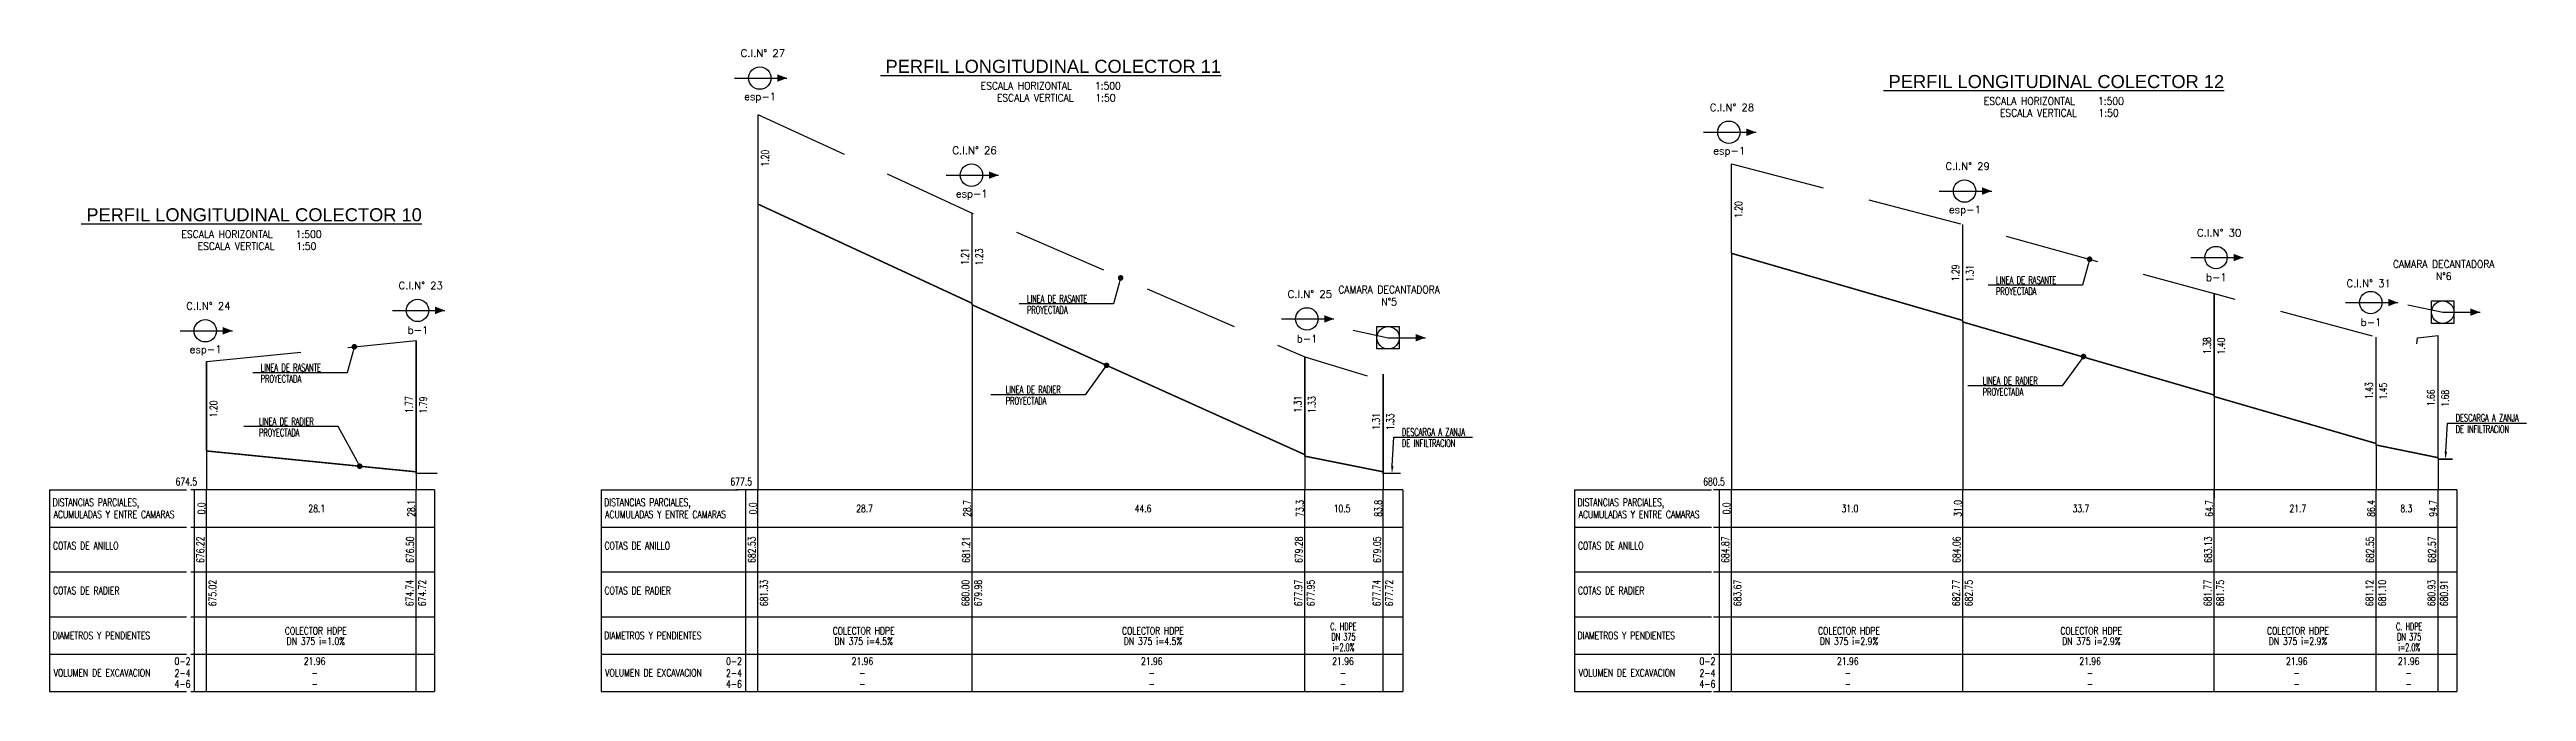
# Model space of a CAD drawing. Extents: x 350769 to 354978, y 6304672 to 6307963.
# Drawn here: x 354020.9 to 354352.9, y 6304674.9 to 6304761 of the extents above; entities that cross this region are included whole.
import ezdxf
from ezdxf import colors
from ezdxf.entities.mleader import LeaderData, LeaderLine
from ezdxf.enums import TextEntityAlignment as Align
from ezdxf.math import Vec2, Vec3

# ---------------------------------------------------------------- set-up
doc = ezdxf.new("R2010")
doc.units = 0
doc.linetypes.add('DASHED', pattern=[19.049999999999997, 12.7, -6.35])
doc.layers.get('0').update_dxf_attribs({"linetype": 'CONTINUOUS'})
for name, color, linetype in [('00-ALL SALIDA SUMIDERO', 1, 'CONTINUOUS'), ('00-FORMATO', 6, 'CONTINUOUS'), ('00_All ext_Txt', 4, 'CONTINUOUS'), ('03_Pav ext_Cota 250', 7, 'CONTINUOUS'), ('03_S2_Pav ext_Borde vereda', 7, 'CONTINUOUS'), ('05', 3, 'CONTINUOUS'), ('C-ROAD-PROF', 3, 'CONTINUOUS'), ('Perfil perfil cajon', 6, 'CONTINUOUS'), ('Perfil perfil texto', 3, 'CONTINUOUS')]:
    doc.layers.add(name, color=color, linetype=linetype)
doc.styles.add('lluvias DET-ROMANS', font='ROMANS.SHX', dxfattribs={"width": 0.9, "height": 2})
doc.styles.add('NEGRITA', font='swisse.ttf')
doc.styles.add('ROMANS', font='romans.shx', dxfattribs={"width": 0.65})

msp = doc.modelspace()

# ---------------------------------------------------------------- texts
at = {"layer": '00-FORMATO', "color": 6, "style": 'NEGRITA'}
for s, p in [('%%U PERFIL LONGITUDINAL COLECTOR 11', (354155.111936721, 6304758.731886804)), ('%%U PERFIL LONGITUDINAL COLECTOR 12', (354289.5429351855, 6304756.694430888)), ('%%U PERFIL LONGITUDINAL COLECTOR 10', (354048.0041069005, 6304738.831112451))]:
    msp.add_text(s, height=1.750000116368201, dxfattribs=at).set_placement(p, align=Align.MIDDLE)
at = {"layer": '00-FORMATO', "color": 0, "style": 'ROMANS', "width": 0.9}
for s, p in [('ESCALA HORIZONTAL   1:500', (354155.111936721, 6304756.115603934)), ('ESCALA VERTICAL   1:50', (354155.8410104683, 6304754.518590624)), ('ESCALA HORIZONTAL   1:500', (354289.5429351855, 6304754.078148018)), ('ESCALA VERTICAL   1:50', (354290.2720089328, 6304752.481134708)), ('ESCALA HORIZONTAL   1:500', (354048.0041069005, 6304736.214829581)), ('ESCALA VERTICAL   1:50', (354048.7331806478, 6304734.617816271))]:
    msp.add_text(s, height=1.000000066496115, dxfattribs=at).set_placement(p, align=Align.MIDDLE)
at = {"layer": 'Perfil perfil texto', "color": 0, "style": 'lluvias DET-ROMANS'}
for s, p in [('C.I.N%%D 27', (354116.5316133222, 6304760.485437181, -1.264502462725251e-08)), ('esp-1', (354116.1650246956, 6304754.512544656, -1.264502462725251e-08)), ('C.I.N%%D 28', (354246.4074181127, 6304753.216596935, -1.264502462725251e-08)), ('C.I.N%%D 26', (354144.8932446692, 6304747.467393756, -1.264502462725251e-08)), ('esp-1', (354246.040829486, 6304747.24370441, -1.264502462725251e-08)), ('C.I.N%%D 29', (354277.9938004037, 6304745.335437097, -1.264502462725251e-08)), ('esp-1', (354144.5266560426, 6304741.494501231, -1.264502462725251e-08)), ('esp-1', (354277.6272117771, 6304739.362544572, -1.264502462725251e-08)), ('C.I.N%%D 30', (354311.6938004037, 6304736.416609847, -1.264502462725251e-08)), ('C.I.N%%D 23', (354070.6761453175, 6304729.335108027)), ('C.I.N%%D 25', (354189.8359475264, 6304728.19020764, -1.264502462725251e-08)), ('b-1', (354311.3272117771, 6304730.443717322, -1.264502462725251e-08)), ('C.I.N%%D 31', (354331.730737199, 6304729.630268326, -1.274502462725251e-08)), ('C.I.N%%D 24', (354042.220553085, 6304726.596972301, -1.264502462725251e-08)), ('b-1', (354332.0612132954, 6304724.414521422, -1.274502462725251e-08)), ('esp-1', (354041.8539644583, 6304720.624079776, -1.264502462725251e-08)), ('b-1', (354070.3095566909, 6304723.362215502)), ('b-1', (354189.4693588997, 6304722.217315115, -1.264502462725251e-08))]:
    msp.add_text(s, height=1, rotation=359.9999999466392, dxfattribs=at).set_placement(p, align=Align.MIDDLE)
at = {"layer": 'Perfil perfil texto', "color": 0, "style": 'lluvias DET-ROMANS', "width": 0.75}
for s, rotation, p in [('1.20', 89.99999994663915, (354116.8141192813, 6304746.417629188)), ('1.20', 89.99999994663915, (354247.2763063675, 6304739.525342906)), ('1.21', 89.99999994663915, (354143.6132896321, 6304733.224920834)), ('1.23', 89.99999994663915, (354145.5141192813, 6304733.167629169)), ('1.29', 89.99999994663915, (354276.3754767183, 6304731.032634561)), ('1.31', 89.99999994663915, (354278.2763063675, 6304730.975342896)), ('1.38', 89.99999994663915, (354310.0754767183, 6304721.28263457)), ('1.40', 89.99999994663915, (354311.9763063675, 6304721.225342905)), ('1.43', 89.99999994663915, (354331.7754767183, 6304715.23263454)), ('1.45', 89.99999994663915, (354333.6763063675, 6304715.175342875)), ('1.66', 89.99999994663915, (354340.0754767183, 6304714.28263457)), ('1.68', 89.99999994663915, (354341.9763063675, 6304714.225342905)), ('1.20', 89.99999994663915, (354042.9061966049, 6304712.792179286)), ('1.77', 89.99999994663915, (354069.1053669557, 6304713.374920894)), ('1.79', 89.99999994663915, (354071.0061966049, 6304713.317629229)), ('1.31', 89.99999994663915, (354188.2132896321, 6304713.424920833)), ('1.33', 89.99999994663915, (354190.1141192813, 6304713.367629168)), ('1.31', 89.99999994663915, (354198.7132896321, 6304711.124920826)), ('1.33', 89.99999994663915, (354200.6141192813, 6304711.067629161)), ('28.1', 359.9999999466392, (354056.7452798988, 6304699.440087904)), ('28.7', 359.9999999466392, (354130.165835723, 6304699.440087863)), ('44.6', 359.9999999466392, (354167.4783460301, 6304699.440087863)), ('10.5', 359.9999999466392, (354194.1563752526, 6304699.440087863)), ('31.0', 359.9999999466392, (354262.218740034, 6304699.440087789)), ('33.7', 359.9999999466392, (354293.1700066041, 6304699.440087789)), ('21.7', 359.9999999466392, (354322.2497928427, 6304699.440087789)), ('8.3', 359.9999999466392, (354336.7896628099, 6304699.440087789)), ('676.22', 90.00000005336085, (354041.1452017848, 6304693.916628348)), ('676.50', 90.00000005336085, (354069.2452017848, 6304693.916628312)), ('682.53', 90.00000005336085, (354115.0531244659, 6304693.916628307)), ('681.21', 90.00000005336085, (354143.7531244659, 6304693.916628283)), ('679.28', 90.00000005336085, (354188.3531244659, 6304693.916628283)), ('679.05', 90.00000005336085, (354198.8531244659, 6304693.916628283)), ('684.87', 90.00000005336085, (354245.5153115474, 6304693.916628232)), ('684.06', 90.00000005336085, (354276.5153115474, 6304693.916628236)), ('683.13', 90.00000005336085, (354310.2153115474, 6304693.916628236)), ('682.55', 90.00000005336085, (354331.9153115474, 6304693.916628236)), ('682.57', 90.00000005336085, (354340.2153115474, 6304693.916628236)), ('675.02', 90.00000005336085, (354042.7688938476, 6304688.107507426)), ('674.74', 90.00000005336085, (354069.190133421, 6304688.107507391)), ('674.72', 90.00000005336085, (354070.8688938476, 6304688.107507391)), ('681.33', 90.00000005336085, (354116.6768165286, 6304688.107507385)), ('680.00', 90.00000005336085, (354143.698056102, 6304688.107507362)), ('679.98', 90.00000005336085, (354145.3768165286, 6304688.107507362)), ('677.97', 90.00000005336085, (354188.298056102, 6304688.107507362)), ('677.95', 90.00000005336085, (354189.9768165286, 6304688.107507362)), ('677.74', 90.00000005336085, (354198.798056102, 6304688.107507362)), ('677.72', 90.00000005336085, (354200.4768165286, 6304688.107507362)), ('683.67', 90.00000005336085, (354247.1390036101, 6304688.107507311)), ('682.77', 90.00000005336085, (354276.4602431835, 6304688.107507315)), ('682.75', 90.00000005336085, (354278.1390036101, 6304688.107507315)), ('681.77', 90.00000005336085, (354310.1602431835, 6304688.107507315)), ('681.75', 90.00000005336085, (354311.8390036101, 6304688.107507315)), ('681.12', 90.00000005336085, (354331.8602431836, 6304688.107507315)), ('681.10', 90.00000005336085, (354333.5390036101, 6304688.107507315)), ('680.93', 90.00000005336085, (354340.1602431835, 6304688.107507315)), ('680.91', 90.00000005336085, (354341.8390036101, 6304688.107507315))]:
    msp.add_text(s, height=0.9999999999999994, rotation=rotation, dxfattribs=at).set_placement(p, align=Align.MIDDLE_CENTER)
for s, p in [('674.5', (354037.8148367869, 6304702.547145752)), ('677.5', (354112.1775865447, 6304702.547145711)), ('680.5', (354242.5500297425, 6304702.547145637))]:
    msp.add_text(s, height=0.9999999999999994, rotation=359.9999999466392, dxfattribs=at).set_placement(p)
for s, p in [('DISTANCIAS PARCIALES,', (354021.3534330547, 6304700.269423116)), ('ACUMULADAS Y ENTRE CAMARAS', (354021.4867663872, 6304698.650375498)), ('DISTANCIAS PARCIALES,', (354095.2613557357, 6304700.269423075)), ('ACUMULADAS Y ENTRE CAMARAS', (354095.3946890682, 6304698.650375457)), ('DISTANCIAS PARCIALES,', (354225.7235428172, 6304700.269423001)), ('ACUMULADAS Y ENTRE CAMARAS', (354225.8568761497, 6304698.650375382)), ('COTAS DE ANILLO', (354021.396290192, 6304694.459899307)), ('COTAS DE ANILLO', (354095.304212873, 6304694.459899266)), ('COTAS DE ANILLO', (354225.7663999545, 6304694.459899192)), ('COTAS DE RADIER', (354021.3962901892, 6304688.434128419)), ('COTAS DE RADIER', (354095.3042128702, 6304688.434128379)), ('COTAS DE RADIER', (354225.7663999517, 6304688.434128304)), ('DIAMETROS Y PENDIENTES', (354021.3534330435, 6304682.40835754)), ('DIAMETROS Y PENDIENTES', (354095.2613557245, 6304682.408357499)), ('DIAMETROS Y PENDIENTES', (354225.7235428061, 6304682.408357425)), ('VOLUMEN DE EXCAVACION', (354021.4867663745, 6304677.408357538)), ('VOLUMEN DE EXCAVACION', (354095.3946890555, 6304677.408357497)), ('VOLUMEN DE EXCAVACION', (354225.856876137, 6304677.408357423))]:
    msp.add_text(s, height=0.9999999999999994, rotation=359.9999999466392, dxfattribs=at).set_placement(p, align=Align.MIDDLE_LEFT)
for s, p in [('0.0', (354041.7993177637, 6304699.45989929)), ('28.1', (354069.8993177636, 6304699.459899251)), ('0.0', (354115.7072404447, 6304699.459899249)), ('28.7', (354144.4072404447, 6304699.459899222)), ('73.3', (354189.0072404447, 6304699.459899222)), ('83.8', (354199.5072404447, 6304699.459899222)), ('0.0', (354246.1694275262, 6304699.459899175)), ('31.0', (354277.1694275262, 6304699.459899175)), ('64.7', (354310.8694275262, 6304699.459899175)), ('86.4', (354332.5694275262, 6304699.459899175)), ('94.7', (354340.8694275262, 6304699.459899175))]:
    msp.add_text(s, height=0.9999999999999994, rotation=90.00000005336085, dxfattribs=at).set_placement(p, align=Align.CENTER)
for s, p in [('0-2', (354038.750440459, 6304678.965021284)), ('21.96', (354056.4604977818, 6304678.965021307)), ('0-2', (354112.65836314, 6304678.965021243)), ('21.96', (354129.881053606, 6304678.965021266)), ('21.96', (354168.6506341415, 6304678.965021266)), ('21.96', (354194.2732579563, 6304678.965021265)), ('0-2', (354243.1205502215, 6304678.965021169)), ('21.96', (354261.933957917, 6304678.965021191)), ('21.96', (354294.40766311, 6304678.965021191)), ('21.96', (354322.1004970669, 6304678.965021191)), ('21.96', (354337.0973713509, 6304678.965021191)), ('2-4', (354038.750440459, 6304677.37838214)), ('4-6', (354038.750440459, 6304675.905328512)), ('-', (354056.4604977827, 6304677.378382159)), ('-', (354056.4604977818, 6304675.905328535)), ('2-4', (354112.65836314, 6304677.378382099)), ('4-6', (354112.65836314, 6304675.905328471)), ('-', (354129.8810536069, 6304677.378382118)), ('-', (354129.881053606, 6304675.905328494)), ('-', (354168.6506341424, 6304677.378382118)), ('-', (354168.6506341415, 6304675.905328494)), ('-', (354194.2732579572, 6304677.378382117)), ('-', (354194.2732579563, 6304675.905328493)), ('2-4', (354243.1205502215, 6304677.378382024)), ('4-6', (354243.1205502215, 6304675.905328397)), ('-', (354261.9339579179, 6304677.378382044)), ('-', (354261.933957917, 6304675.905328419)), ('-', (354294.4076631109, 6304677.378382044)), ('-', (354294.40766311, 6304675.905328419)), ('-', (354322.1004970678, 6304677.378382044)), ('-', (354322.1004970669, 6304675.905328419)), ('-', (354337.0973713518, 6304677.378382044)), ('-', (354337.0973713509, 6304675.905328419))]:
    msp.add_text(s, height=0.9999999999999994, rotation=359.9999999466392, dxfattribs=at).set_placement(p, align=Align.MIDDLE)
at = {"layer": 'Perfil perfil texto', "color": 0, "attachment_point": 2, "style": 'lluvias DET-ROMANS'}
for s, insert, char_height, width, rotation, line_spacing_factor in [('CAMARA DECANTADORA \\PN%%D6', (354341.7950634914, 6304732.719058164), 1, 13.2085714290227, 359.9999999733196, 0.9806521173167446), ('CAMARA DECANTADORA \\PN%%D5', (354200.457299643, 6304729.291751748), 1, 13.2085714290227, 359.9999999733196, 0.9806521173167446), ('{\\W0.75;COLECTOR HDPE \\PDN 375 i=1.0%}', (354056.6180999521, 6304683.54500303), 0.9999999999999994, 12.13178571521333, 359.99999994663915, 0.8392062547483613), ('{\\W0.75;COLECTOR HDPE \\PDN 375 i=4.5%}', (354130.0386557763, 6304683.545002989), 0.9999999999999994, 12.13178571521333, 359.99999994663915, 0.8392062547483613), ('{\\W0.75;COLECTOR HDPE \\PDN 375 i=4.5%}', (354168.8082363118, 6304683.545002989), 0.9999999999999994, 12.13178571521333, 359.99999994663915, 0.8392062547483613), ('{\\W0.6;C. HDPE \\PDN 375 \\Pi=2.0%}', (354194.3436015518, 6304684.126822563), 0.9999999999999994, 12.13178571521333, 359.99999994663915, 0.8392062547483613), ('{\\W0.75;COLECTOR HDPE \\PDN 375 i=2.9%}', (354262.0915600873, 6304683.545002914), 0.9999999999999994, 12.13178571521333, 359.99999994663915, 0.8392062547483613), ('{\\W0.75;COLECTOR HDPE \\PDN 375 i=2.9%}', (354294.5652652803, 6304683.545002914), 0.9999999999999994, 12.13178571521333, 359.99999994663915, 0.8392062547483613), ('{\\W0.75;COLECTOR HDPE \\PDN 375 i=2.9%}', (354322.2580992372, 6304683.545002914), 0.9999999999999994, 12.13178571521333, 359.99999994663915, 0.8392062547483613), ('{\\W0.6;C. HDPE \\PDN 375 \\Pi=2.0%}', (354337.1677149464, 6304684.126822489), 0.9999999999999994, 12.13178571521333, 359.99999994663915, 0.8392062547483613)]:
    msp.add_mtext(s, dxfattribs=dict(at, insert=insert, char_height=char_height, width=width, rotation=rotation, line_spacing_factor=line_spacing_factor))

# ---------------------------------------------------------------- blocks, each defined once
blk = doc.blocks.new('_Dot')
at = {"color": 0, "linetype": 'ByBlock', "lineweight": -2}
blk.add_line((-0.5, 0), (-1, 0), dxfattribs=at)
at = {"color": 0, "linetype": 'ByBlock', "const_width": 0.5}
blk.add_lwpolyline([(-0.25, 0, 1), (0.25, 0, 1)], format="xyb", close=True, dxfattribs=at)

# ---------------------------------------------------------------- linework, layer by layer
at = {"layer": '00-ALL SALIDA SUMIDERO', "ltscale": 0.5}
for points, elevation in [([(354119.7632166606, 6304757.158306919, 0, 1, 0), (354118.4595698962, 6304757.158306919, 0, 0, 0)], -1.264502462725251e-08), ([(354249.6390214511, 6304749.889466673, 0, 1, 0), (354248.3353746867, 6304749.889466673, 0, 0, 0)], -1.264502462725251e-08), ([(354148.1248480076, 6304744.140263494, 0, 1, 0), (354146.8212012432, 6304744.140263494, 0, 0, 0)], -1.264502462725251e-08), ([(354281.2254037421, 6304742.008306835, 0, 1, 0), (354279.9217569777, 6304742.008306835, 0, 0, 0)], -1.264502462725251e-08), ([(354314.9254037421, 6304733.089479585, 0, 1, 0), (354313.6217569778, 6304733.089479585, 0, 0, 0)], -1.264502462725251e-08), ([(354193.0675508648, 6304724.863077378, 0, 1, 0), (354191.7639041004, 6304724.863077378, 0, 0, 0)], -1.264502462725251e-08), ([(354335.6594052604, 6304727.060283685, 0, 1, 0), (354334.355758496, 6304727.060283685, 0, 0, 0)], -1.274502462725251e-08), ([(354045.4521564234, 6304723.269842039, 0, 1, 0), (354044.148509659, 6304723.269842039, 0, 0, 0)], -1.264502462725251e-08)]:
    msp.add_lwpolyline(points, format="xyseb", dxfattribs=dict(at, elevation=elevation))
at = {"layer": '00-ALL SALIDA SUMIDERO', "ltscale": 0.5, "const_width": 0.2}
for points in [[(354115.8672553215, 6304740.259899257), (354115.8672553215, 6304752.259899257)], [(354246.329442403, 6304745.659899183), (354246.329442403, 6304733.659899183)], [(354115.8672553215, 6304740.259899257), (354144.5672553215, 6304726.959899247)], [(354144.5672553215, 6304739.05989923), (354144.5672553215, 6304726.759899247), (354189.1672553215, 6304706.659899227)], [(354277.329442403, 6304737.559899173), (354277.329442403, 6304724.459899182), (354311.0294424031, 6304714.65989916)], [(354246.329442403, 6304733.659899183), (354277.329442403, 6304724.659899172)], [(354311.0294424031, 6304728.259899182), (354311.0294424031, 6304714.459899182)], [(354070.0593326396, 6304721.959899298), (354070.0593326507, 6304704.359899298)], [(354332.7294424031, 6304722.459899152), (354332.7294424031, 6304707.959899182), (354341.0294424031, 6304706.259899182)], [(354341.0294424031, 6304706.059899182), (354341.0294424031, 6304722.659899183)], [(354189.1672553215, 6304719.759899247), (354189.1672553215, 6304706.45989923), (354199.6672553215, 6304704.35989923)], [(354199.6672553215, 6304717.45989923), (354199.6672553215, 6304704.15989923), (354202.0081635717, 6304704.15989923)], [(354311.0294424031, 6304714.459899182), (354332.7294424031, 6304708.159899151)], [(354041.9593326405, 6304707.159899293), (354070.0593326405, 6304704.359899298), (354070.0593326405, 6304704.159899259), (354072.8934078319, 6304704.159899259)], [(354341.0294424031, 6304706.059899182), (354343.0073893783, 6304706.059899182)]]:
    msp.add_lwpolyline(points, dxfattribs=at)
at = {"layer": '00-ALL SALIDA SUMIDERO', "ltscale": 0.5}
for points in [[(354073.9077486559, 6304726.007977765, 0, 1, 0), (354072.6041018915, 6304726.007977765, 0, 0, 0)], [(354346.6618346604, 6304725.768094548, 0, 1, 0), (354345.358187896, 6304725.768094548, 0, 0, 0)], [(354205.3240708119, 6304722.340788132, 0, 1, 0), (354204.0204240475, 6304722.340788132, 0, 0, 0)]]:
    msp.add_lwpolyline(points, format="xyseb", dxfattribs=at)
at = {"layer": '00-ALL SALIDA SUMIDERO', "ltscale": 0.5, "const_width": 0.2, "elevation": -1.000000000612056e-10}
msp.add_lwpolyline([(354041.9593326001, 6304719.159899298), (354041.9593326001, 6304707.159899298)], dxfattribs=at)
at = {"layer": '03_Pav ext_Cota 250', "color": 7}
for points in [[(354041.9593326405, 6304674.908357532), (354041.9593326405, 6304701.959899298)], [(354070.0593326405, 6304674.908357493), (354070.0593326405, 6304701.959899259)], [(354115.8672553215, 6304674.908357491), (354115.8672553215, 6304701.959899257)], [(354144.5672553215, 6304674.908357464), (354144.5672553215, 6304701.95989923)], [(354189.1672553215, 6304674.908357464), (354189.1672553215, 6304701.95989923)], [(354199.6672553215, 6304674.908357464), (354199.6672553215, 6304701.95989923)], [(354246.329442403, 6304674.908357416), (354246.329442403, 6304701.959899182)], [(354277.329442403, 6304674.908357416), (354277.329442403, 6304701.959899182)], [(354311.0294424031, 6304674.908357416), (354311.0294424031, 6304701.959899182)], [(354332.7294424031, 6304674.908357416), (354332.7294424031, 6304701.959899182)], [(354341.0294424031, 6304674.908357416), (354341.0294424031, 6304701.959899182)]]:
    msp.add_lwpolyline(points, dxfattribs=at)
at = {"layer": '03_S2_Pav ext_Borde vereda'}
for points in [[(354115.8672553215, 6304740.259899257), (354115.8672553215, 6304701.959899257)], [(354246.329442403, 6304733.659899183), (354246.329442403, 6304701.959899185)], [(354144.5672552448, 6304726.759899281), (354144.5672552448, 6304701.959899246)], [(354277.329442403, 6304724.459899182), (354277.329442403, 6304701.959899182)], [(354311.0294424031, 6304714.459899182), (354311.0294424031, 6304700.834866217)], [(354041.9593326405, 6304707.159899293), (354041.9593326405, 6304701.959899298)], [(354189.1672553215, 6304706.45989923), (354189.1672553215, 6304701.959899227)], [(354332.7294424031, 6304707.959899182), (354332.7294424031, 6304701.959899182)], [(354341.0294424031, 6304706.059899182), (354341.0294424031, 6304701.959899182)], [(354070.0593326405, 6304704.159899259), (354070.0593326405, 6304701.959899298)], [(354199.6672553215, 6304704.15989923), (354199.6672553215, 6304701.95989923)]]:
    msp.add_lwpolyline(points, dxfattribs=at)
at = {"layer": '05', "color": 1}
for p, q in [((354112.733601663, 6304757.15830692, -1.264502462725251e-08), (354119.7632166606, 6304757.158306919, -1.264502462725251e-08)), ((354242.6094064534, 6304749.889466674, -1.264502462725251e-08), (354249.6390214511, 6304749.889466673, -1.264502462725251e-08)), ((354141.09523301, 6304744.140263495, -1.264502462725251e-08), (354148.1248480076, 6304744.140263494, -1.264502462725251e-08)), ((354274.1957887445, 6304742.008306836, -1.264502462725251e-08), (354281.2254037421, 6304742.008306835, -1.264502462725251e-08)), ((354307.8957887445, 6304733.089479586, -1.264502462725251e-08), (354314.9254037421, 6304733.089479585, -1.264502462725251e-08)), ((354066.8781336583, 6304726.007977766), (354073.9077486559, 6304726.007977765)), ((354186.0379358671, 6304724.863077379, -1.264502462725251e-08), (354193.0675508648, 6304724.863077378, -1.264502462725251e-08)), ((354328.6297902628, 6304727.060283686, -1.274502462725251e-08), (354335.6594052604, 6304727.060283685, -1.274502462725251e-08)), ((354341.6618346604, 6304725.768094548), (354346.6618346604, 6304725.768094548)), ((354038.4225414257, 6304723.26984204, -1.264502462725251e-08), (354045.4521564234, 6304723.269842039, -1.264502462725251e-08)), ((354200.3240708119, 6304722.340788132), (354205.3240708119, 6304722.340788132))]:
    msp.add_line(p, q, dxfattribs=at)
for points in [[(354336.9655750204, 6304726.761181181), (354341.6618346604, 6304725.768094548)], [(354195.6278111719, 6304723.333874765), (354200.3240708119, 6304722.340788132)]]:
    msp.add_lwpolyline(points, dxfattribs=at)
for points in [[(354343.1618346604, 6304724.268094548), (354340.1618346604, 6304724.268094548), (354340.1618346604, 6304727.268094548), (354343.1618346604, 6304727.268094548)], [(354201.8240708119, 6304720.840788132), (354198.8240708119, 6304720.840788132), (354198.8240708119, 6304723.840788132), (354201.8240708119, 6304723.840788132)]]:
    msp.add_lwpolyline(points, close=True, dxfattribs=at)
for centre in [(354116.116791889, 6304757.158306919, -1.264502462725251e-08), (354245.9925966794, 6304749.889466673, -1.264502462725251e-08), (354144.4784232359, 6304744.140263494, -1.264502462725251e-08), (354277.5789789705, 6304742.008306835, -1.264502462725251e-08), (354311.2789789705, 6304733.089479585, -1.264502462725251e-08), (354332.0129804888, 6304727.060283685, -1.274502462725251e-08), (354041.8057316517, 6304723.269842039, -1.264502462725251e-08), (354070.2613238842, 6304726.007977765), (354189.4211260931, 6304724.863077378, -1.264502462725251e-08), (354341.6618346604, 6304725.768094548), (354200.3240708119, 6304722.340788132)]:
    msp.add_circle(centre, 1.5, dxfattribs=at)
at = {"layer": 'C-ROAD-PROF', "color": 3, "linetype": 'DASHED', "lineweight": -3, "flags": 128}
for points in [[(354115.8672553215, 6304752.259899257), (354144.5672553215, 6304739.05989923), (354189.1672553215, 6304719.759899247), (354198.8358967216, 6304716.837975527), (354198.8358967216, 6304717.36698035), (354199.6672553215, 6304717.45989923)], [(354246.329442403, 6304745.659899183), (354277.329442403, 6304737.559899173), (354311.0294424031, 6304728.259899182), (354332.7294424031, 6304722.459899152), (354338.1427976495, 6304721.276468882), (354338.2700651137, 6304722.305373312), (354341.0294424045, 6304722.659899183)]]:
    msp.add_lwpolyline(points, dxfattribs=at)
at = {"layer": 'C-ROAD-PROF', "color": 3, "linetype": 'DASHED', "lineweight": -3, "elevation": 1.000000000612056e-10, "flags": 128}
msp.add_lwpolyline([(354041.9593326405, 6304719.14009159), (354070.0593326405, 6304721.959899298)], dxfattribs=at)
at = {"layer": 'Perfil perfil cajon'}
for p, q in [((354020.9312597769, 6304701.959899302), (354039.2795008567, 6304701.959899303)), ((354020.9312597769, 6304701.959899302), (354020.9312597755, 6304674.908357536)), ((354072.511837493, 6304701.959899263), (354039.8506402827, 6304701.959899302)), ((354040.3005138825, 6304701.959899302), (354040.3005138813, 6304674.908357535)), ((354094.8391824579, 6304701.959899261), (354113.1874235377, 6304701.959899262)), ((354094.8391824579, 6304701.959899261), (354094.8391824565, 6304674.908357495)), ((354202.2820437202, 6304701.959899222), (354112.9134634381, 6304701.959899261)), ((354114.2084365635, 6304701.959899261), (354114.2084365623, 6304674.908357495)), ((354225.3013695395, 6304701.959899186), (354243.6496106192, 6304701.959899187)), ((354225.3013695394, 6304701.959899186), (354225.301369538, 6304674.908357421)), ((354343.5494821299, 6304701.959899147), (354243.9194017513, 6304701.959899186)), ((354244.670623645, 6304701.959899186), (354244.6706236438, 6304674.90835742)), ((354020.9312597755, 6304674.908357535), (354039.2795008548, 6304674.908357535)), ((354094.8391824565, 6304674.908357495), (354113.1874235359, 6304674.908357495)), ((354225.3013695381, 6304674.90835742), (354243.6496106174, 6304674.90835742))]:
    msp.add_line(p, q, dxfattribs=at)
at = {"layer": 'Perfil perfil cajon', "color": 7}
for p, q in [((354020.9312597767, 6304696.959899304), (354039.2795008576, 6304696.959899301)), ((354039.8506402827, 6304696.9598993), (354072.5118374917, 6304696.959899261)), ((354094.8391824577, 6304696.959899263), (354113.1874235386, 6304696.95989926)), ((354112.9134634381, 6304696.959899259), (354202.282043719, 6304696.95989922)), ((354225.3013695392, 6304696.959899189), (354243.6496106192, 6304696.959899185)), ((354243.9194017513, 6304696.959899184), (354343.5494821286, 6304696.959899145)), ((354020.9312597763, 6304690.934128419), (354039.2795008558, 6304690.934128419)), ((354039.8506402818, 6304690.934128418), (354072.5118374901, 6304690.934128376)), ((354094.8391824574, 6304690.934128378), (354113.1874235368, 6304690.934128378)), ((354112.9134634372, 6304690.934128377), (354202.2820437174, 6304690.934128335)), ((354225.3013695389, 6304690.934128303), (354243.6496106183, 6304690.934128303)), ((354243.9194017504, 6304690.934128302), (354343.549482127, 6304690.93412826)), ((354020.931259776, 6304684.908357535), (354039.2795008548, 6304684.908357533)), ((354039.8506402818, 6304684.908357534), (354072.5118374886, 6304684.908357492)), ((354094.839182457, 6304684.908357495), (354113.1874235359, 6304684.908357492)), ((354112.9134634372, 6304684.908357493), (354202.2820437158, 6304684.908357451)), ((354225.3013695385, 6304684.90835742), (354243.6496106174, 6304684.908357417)), ((354243.9194017504, 6304684.908357418), (354343.5494821254, 6304684.908357376)), ((354020.9312597758, 6304679.908357536), (354039.2795008548, 6304679.908357536)), ((354039.8506402809, 6304679.908357535), (354072.5118374872, 6304679.908357494)), ((354094.8391824568, 6304679.908357495), (354113.1874235359, 6304679.908357495)), ((354112.9134634362, 6304679.908357495), (354202.2820437145, 6304679.908357453)), ((354225.3013695383, 6304679.908357421), (354243.6496106174, 6304679.908357421)), ((354243.9194017494, 6304679.90835742), (354343.5494821241, 6304679.908357378))]:
    msp.add_line(p, q, dxfattribs=at)
at = {"layer": 'Perfil perfil cajon'}
for points in [[(354072.511837493, 6304701.959899228), (354072.5118374859, 6304674.908357462)], [(354202.2820437202, 6304701.959899187), (354202.2820437132, 6304674.908357421)], [(354343.5494821299, 6304701.959899113), (354343.5494821228, 6304674.908357346)], [(354039.8506402809, 6304674.908357535), (354072.5118374859, 6304674.908357495)], [(354112.9134634362, 6304674.908357494), (354202.2820437132, 6304674.908357454)], [(354243.9194017494, 6304674.908357419), (354343.5494821228, 6304674.90835738)]]:
    msp.add_lwpolyline(points, dxfattribs=at)

msp.set_redraw_order([(e.dxf.handle, doc.entitydb.next_handle()) for e in msp.query("TEXT MTEXT ATTDEF DIMENSION ARC_DIMENSION")])  # texts and dimensions are drawn at this point

# ---------------------------------------------------------------- leaders
at = {"layer": '00_All ext_Txt'}
ml = msp.add_multileader_mtext('Standard', dxfattribs=at)
ml.set_content('{\\C256;LINEA DE RASANTE PROYECTADA}', color=2, style='ROMANS')
ml.set_leader_properties(color=7)
ml.set_arrow_properties(name='DOT')
ml.build(insert=Vec2(0, 0))
ml.multileader.update_dxf_attribs({"text_left_attachment_type": 6, "text_right_attachment_type": 6, "dogleg_length": 0.4164050059420628, "arrow_head_size": 0.75})
ctx = ml.context
ctx.base_point, ctx.char_height, ctx.arrow_head_size, ctx.landing_gap_size, ctx.plane_origin, ctx.plane_x_axis, ctx.plane_y_axis = Vec3(354281.7400204787, 6304729.371183642, 5.154850477964229e-09), 1, 0.75, 0.05000000250530529, Vec3(354291.1509810308, 6304765.647619017, 1.392516601345627e-07), Vec3(1, -1.27675647831893e-15, -3.517525297178413e-09), Vec3(1.292968947391459e-15, 1, 4.609055430399856e-09)
ctx.left_attachment, ctx.right_attachment = 6, 6
notes = []
notes.append((ctx, [(1, (1, 1, 0), (354293.38034963, 6304729.371183642, -3.579030177931302e-08), (-1, 1.27675647831893e-15, 3.517525297178411e-09), 1.040329146316736, [(1, [(354294.3369303708, 6304732.866438107, -2.30452771519993e-08)], 0, [])])]))
ctx.mtext.insert, ctx.mtext.text_direction, ctx.mtext.rotation, ctx.mtext.width, ctx.mtext.line_spacing_factor, ctx.mtext.line_spacing_style, ctx.mtext.flow_direction, ctx.mtext.extrusion = Vec3(354281.7900204812, 6304730.571183642, 1.05098407207727e-08), Vec3(1, -1.27675647831893e-15, -3.517525297178413e-09), 6.283185307179585, 11.43449085514294, 0.8999999999999998, 2, 5, Vec3(3.517525297178409e-09, -4.609055430399863e-09, 1)
ml = msp.add_multileader_mtext('Standard', dxfattribs=at)
ml.set_content('{\\C256;LINEA DE RASANTE PROYECTADA}', color=2, style='ROMANS')
ml.set_leader_properties(color=7)
ml.set_arrow_properties(name='DOT')
ml.build(insert=Vec2(0, 0))
ml.multileader.update_dxf_attribs({"text_left_attachment_type": 6, "text_right_attachment_type": 6, "dogleg_length": 0.4164050059420628, "arrow_head_size": 0.75})
ctx = ml.context
ctx.base_point, ctx.char_height, ctx.arrow_head_size, ctx.landing_gap_size, ctx.plane_origin, ctx.plane_x_axis, ctx.plane_y_axis = Vec3(354151.8808550086, 6304726.866977969, 2.820012762996353e-08), 1, 0.75, 0.05000000250530529, Vec3(354161.2918155608, 6304753.143413344, 1.162063829825635e-07), Vec3(1, -1.27675647831893e-15, -3.517525297178413e-09), Vec3(1.292968947391459e-15, 1, 4.609055430399856e-09)
ctx.left_attachment, ctx.right_attachment = 6, 6
notes.append((ctx, [(1, (1, 1, 0), (354163.5211841599, 6304726.866977969, -1.274502462731372e-08), (-1, 1.27675647831893e-15, 3.517525297178411e-09), 1.040329146316736, [(1, [(354164.4777649007, 6304730.362232434)], 0, [])])]))
ctx.mtext.insert, ctx.mtext.text_direction, ctx.mtext.rotation, ctx.mtext.width, ctx.mtext.line_spacing_factor, ctx.mtext.line_spacing_style, ctx.mtext.flow_direction, ctx.mtext.extrusion = Vec3(354151.9308550111, 6304728.066977969, 3.355511787277201e-08), Vec3(1, -1.27675647831893e-15, -3.517525297178413e-09), 6.283185307179585, 11.43449085514294, 0.8999999999999998, 2, 5, Vec3(3.517525297178409e-09, -4.609055430399863e-09, 1)
ml = msp.add_multileader_mtext('Standard', dxfattribs=at)
ml.set_content('{\\C256;LINEA DE RASANTE PROYECTADA}', color=2, style='ROMANS')
ml.set_leader_properties(color=7)
ml.set_arrow_properties(name='DOT')
ml.build(insert=Vec2(0, 0))
ml.multileader.update_dxf_attribs({"text_left_attachment_type": 6, "text_right_attachment_type": 6, "dogleg_length": 0.4164050059420628, "arrow_head_size": 0.75})
ctx = ml.context
ctx.base_point, ctx.char_height, ctx.arrow_head_size, ctx.landing_gap_size, ctx.plane_origin, ctx.plane_x_axis, ctx.plane_y_axis = Vec3(354049.1818144344, 6304717.633693832, -1.79107366737969e-07), 1, 0.75, 0.05000000250530529, Vec3(354058.5927749865, 6304753.910129207, -4.501055708137047e-08), Vec3(1, -1.27675647831893e-15, -3.517525297178413e-09), Vec3(1.292968947391459e-15, 1, 4.609055430399856e-09)
ctx.left_attachment, ctx.right_attachment = 6, 6
notes.append((ctx, [(1, (1, 1, 0), (354060.8221435857, 6304717.633693832, -2.200525189952462e-07), (-1, 1.27675647831893e-15, 3.517525297178411e-09), 1.040329146316736, [(1, [(354061.7787243265, 6304721.128948296, -2.073074943679325e-07)], 0, [])])]))
ctx.mtext.insert, ctx.mtext.text_direction, ctx.mtext.rotation, ctx.mtext.width, ctx.mtext.line_spacing_factor, ctx.mtext.line_spacing_style, ctx.mtext.flow_direction, ctx.mtext.extrusion = Vec3(354049.2318144368, 6304718.833693832, -1.737523764951605e-07), Vec3(1, -1.27675647831893e-15, -3.517525297178413e-09), 6.283185307179585, 11.43449085514294, 0.8999999999999998, 2, 5, Vec3(3.517525297178409e-09, -4.609055430399863e-09, 1)
ml = msp.add_multileader_mtext('Standard', dxfattribs=at)
ml.set_content('{\\C256;LINEA DE RADIER PROYECTADA}', color=2, style='ROMANS')
ml.set_leader_properties(color=7)
ml.set_arrow_properties(name='DOT')
ml.build(insert=Vec2(0, 0))
ml.multileader.update_dxf_attribs({"text_left_attachment_type": 6, "text_right_attachment_type": 6, "dogleg_length": 0.4164050059420628, "arrow_head_size": 0.75})
ctx = ml.context
ctx.base_point, ctx.char_height, ctx.arrow_head_size, ctx.landing_gap_size, ctx.plane_origin, ctx.plane_x_axis, ctx.plane_y_axis = Vec3(354149.0375599146, 6304714.692531265, 2.947815309986842e-08), 1, 0.75, 0.05000000250530529, Vec3(354160.2305226015, 6304739.795051066, 1.058055289113016e-07), Vec3(1, -1.27675647831893e-15, -3.517525297178413e-09), Vec3(1.292968947391459e-15, 1, 4.609055430399856e-09)
ctx.left_attachment, ctx.right_attachment = 6, 6
notes.append((ctx, [(1, (1, 1, 0), (354159.7136033516, 6304714.692531265, -8.075099763701065e-09), (-1, 1.27675647831893e-15, 3.517525297178411e-09), 1.040329146316736, [(1, [(354162.5881896772, 6304718.638357074)], 0, [])])]))
ctx.mtext.insert, ctx.mtext.text_direction, ctx.mtext.rotation, ctx.mtext.width, ctx.mtext.line_spacing_factor, ctx.mtext.line_spacing_style, ctx.mtext.flow_direction, ctx.mtext.extrusion = Vec3(354149.0875599171, 6304715.892531266, 3.483314334267689e-08), Vec3(1, -1.27675647831893e-15, -3.517525297178413e-09), 6.283185307179585, 11.43449085514294, 0.8999999999999998, 2, 5, Vec3(3.517525297178409e-09, -4.609055430399863e-09, 1)
ml = msp.add_multileader_mtext('Standard', dxfattribs=at)
ml.set_content('{\\C256;LINEA DE RADIER PROYECTADA}', color=2, style='ROMANS')
ml.set_leader_properties(color=7)
ml.set_arrow_properties(name='DOT')
ml.build(insert=Vec2(0, 0))
ml.multileader.update_dxf_attribs({"text_left_attachment_type": 6, "text_right_attachment_type": 6, "dogleg_length": 0.4164050059420628, "arrow_head_size": 0.75})
ctx = ml.context
ctx.base_point, ctx.char_height, ctx.arrow_head_size, ctx.landing_gap_size, ctx.plane_origin, ctx.plane_x_axis, ctx.plane_y_axis = Vec3(354279.9662551002, 6304715.880220396, 6.432875947869121e-09), 1, 0.75, 0.05000000250530529, Vec3(354291.1592177871, 6304750.982740197, 1.288508060633009e-07), Vec3(1, -1.27675647831893e-15, -3.517525297178413e-09), Vec3(1.292968947391459e-15, 1, 4.609055430399856e-09)
ctx.left_attachment, ctx.right_attachment = 6, 6
notes.append((ctx, [(1, (1, 1, 0), (354290.6422985372, 6304715.880220396, -3.112037691570036e-08), (-1, 1.27675647831893e-15, 3.517525297178411e-09), 1.040329146316736, [(1, [(354293.5168848628, 6304719.826046205, -2.30452771519993e-08)], 0, [])])]))
ctx.mtext.insert, ctx.mtext.text_direction, ctx.mtext.rotation, ctx.mtext.width, ctx.mtext.line_spacing_factor, ctx.mtext.line_spacing_style, ctx.mtext.flow_direction, ctx.mtext.extrusion = Vec3(354280.0162551027, 6304717.080220397, 1.178786619067759e-08), Vec3(1, -1.27675647831893e-15, -3.517525297178413e-09), 6.283185307179585, 11.43449085514294, 0.8999999999999998, 2, 5, Vec3(3.517525297178409e-09, -4.609055430399863e-09, 1)
ml = msp.add_multileader_mtext('Standard', dxfattribs=at)
ml.set_content('{\\C256;LINEA DE RADIER PROYECTADA}', color=2, style='ROMANS')
ml.set_leader_properties(color=7)
ml.set_arrow_properties(name='DOT')
ml.build(insert=Vec2(0, 0))
ml.multileader.update_dxf_attribs({"text_left_attachment_type": 6, "text_right_attachment_type": 6, "dogleg_length": 0.4164050059420628, "arrow_head_size": 0.75})
ctx = ml.context
ctx.base_point, ctx.char_height, ctx.arrow_head_size, ctx.landing_gap_size, ctx.plane_origin, ctx.plane_x_axis, ctx.plane_y_axis = Vec3(354048.9462082618, 6304710.41989965, -1.352851252956068e-07), 1, 0.75, 0.05000000250530529, Vec3(354060.1391709486, 6304736.270151472, -5.551141115269346e-08), Vec3(1, -1.27675647831893e-15, -3.517525297178413e-09), Vec3(1.292968947391459e-15, 1, 4.609055430399856e-09)
ctx.left_attachment, ctx.right_attachment = 6, 6
notes.append((ctx, [(1, (1, 1, 0), (354059.6222516988, 6304710.41989965, -1.728383781591763e-07), (-1, 1.27675647831893e-15, 3.517525297178411e-09), 1.040329146316736, [(1, [(354062.4968380244, 6304705.11345748, -2.074074943679937e-07)], 0, [])])]))
ctx.mtext.insert, ctx.mtext.text_direction, ctx.mtext.rotation, ctx.mtext.width, ctx.mtext.line_spacing_factor, ctx.mtext.line_spacing_style, ctx.mtext.flow_direction, ctx.mtext.extrusion = Vec3(354048.9962082643, 6304711.61989965, -1.299301350527983e-07), Vec3(1, -1.27675647831893e-15, -3.517525297178413e-09), 6.283185307179585, 11.43449085514294, 0.8999999999999998, 2, 5, Vec3(3.517525297178409e-09, -4.609055430399863e-09, 1)
ml = msp.add_multileader_mtext('Standard', dxfattribs=at)
ml.set_content('{\\C256;DESCARGA A ZANJA DE INFILTRACION}', color=2, style='ROMANS')
ml.set_leader_properties(color=7)
ml.build(insert=Vec2(0, 0))
ml.multileader.update_dxf_attribs({"text_left_attachment_type": 6, "text_right_attachment_type": 6, "dogleg_length": 0.4164050059420628, "arrow_head_size": 1})
ctx = ml.context
ctx.base_point, ctx.char_height, ctx.arrow_head_size, ctx.landing_gap_size, ctx.plane_origin, ctx.plane_x_axis, ctx.plane_y_axis = Vec3(354343.3477035141, 6304710.894444221, -5.43839393411363e-09), 1, 1, 0.05000000250530529, Vec3(354350.2184342989, 6304728.988506222, 5.379017145398308e-08), Vec3(1, -1.27675647831893e-15, -3.517525297178413e-09), Vec3(1.292968947391459e-15, 1, 4.609055430399856e-09)
ctx.left_attachment, ctx.right_attachment = 6, 6
notes.append((ctx, [(0, (1, 1, 0), (354342.3073743678, 6304710.894444221, -1.779009844552492e-09), (1, -1.333980486555479e-15, -3.51752529717841e-09), 1.040329146316736, [(1, [(354342.0184158907, 6304706.059899182, -2.30452771519993e-08)], 0, [])])]))
ctx.mtext.insert, ctx.mtext.text_direction, ctx.mtext.rotation, ctx.mtext.width, ctx.mtext.line_spacing_factor, ctx.mtext.line_spacing_style, ctx.mtext.flow_direction, ctx.mtext.extrusion = Vec3(354343.3977035166, 6304712.094444221), Vec3(1, -1.27675647831893e-15, -3.517525297178413e-09), 6.283185307179585, 9.390952380952383, 0.8999999999999998, 2, 5, Vec3(3.517525297178409e-09, -4.609055430399863e-09, 1)
ml = msp.add_multileader_mtext('Standard', dxfattribs=at)
ml.set_content('{\\C256;DESCARGA A ZANJA DE INFILTRACION}', color=2, style='ROMANS')
ml.set_leader_properties(color=7)
ml.build(insert=Vec2(0, 0))
ml.multileader.update_dxf_attribs({"text_left_attachment_type": 6, "text_right_attachment_type": 6, "dogleg_length": 0.4164050059420628, "arrow_head_size": 1})
ctx = ml.context
ctx.base_point, ctx.char_height, ctx.arrow_head_size, ctx.landing_gap_size, ctx.plane_origin, ctx.plane_x_axis, ctx.plane_y_axis = Vec3(354202.1205534136, 6304708.994444269, 1.77702499540886e-08), 1, 1, 0.05000000250530529, Vec3(354209.5377278549, 6304717.08850627, 2.898613165339456e-08), Vec3(1, -1.27675647831893e-15, -3.517525297178413e-09), Vec3(1.292968947391459e-15, 1, 4.609055430399856e-09)
ctx.left_attachment, ctx.right_attachment = 6, 6
notes.append((ctx, [(0, (1, 1, 0), (354201.0802242673, 6304708.994444269, 2.142963404364974e-08), (1, -1.333980486555479e-15, -3.51752529717841e-09), 1.040329146316736, [(1, [(354200.8377094466, 6304704.15989923)], 0, [])])]))
ctx.mtext.insert, ctx.mtext.text_direction, ctx.mtext.rotation, ctx.mtext.width, ctx.mtext.line_spacing_factor, ctx.mtext.line_spacing_style, ctx.mtext.flow_direction, ctx.mtext.extrusion = Vec3(354202.1705534161, 6304710.194444269, 2.312524019689702e-08), Vec3(1, -1.27675647831893e-15, -3.517525297178413e-09), 6.283185307179585, 9.390952380952383, 0.8999999999999998, 2, 5, Vec3(3.517525297178409e-09, -4.609055430399863e-09, 1)
for ctx, leaders in notes:
    for number, flags, end, landing, length, lines in leaders:
        leader = LeaderData()
        leader.index, (leader.has_last_leader_line, leader.has_dogleg_vector, leader.attachment_direction) = number, flags
        leader.last_leader_point, leader.dogleg_vector, leader.dogleg_length = Vec3(end), Vec3(landing), length
        for number, points, colour, breaks in lines:
            line = LeaderLine()
            line.index, line.vertices, line.color, line.breaks = number, Vec3.list(points), colors.encode_raw_color(colour), breaks
            leader.lines.append(line)
        ctx.leaders.append(leader)

doc.saveas('drawing.dxf')
